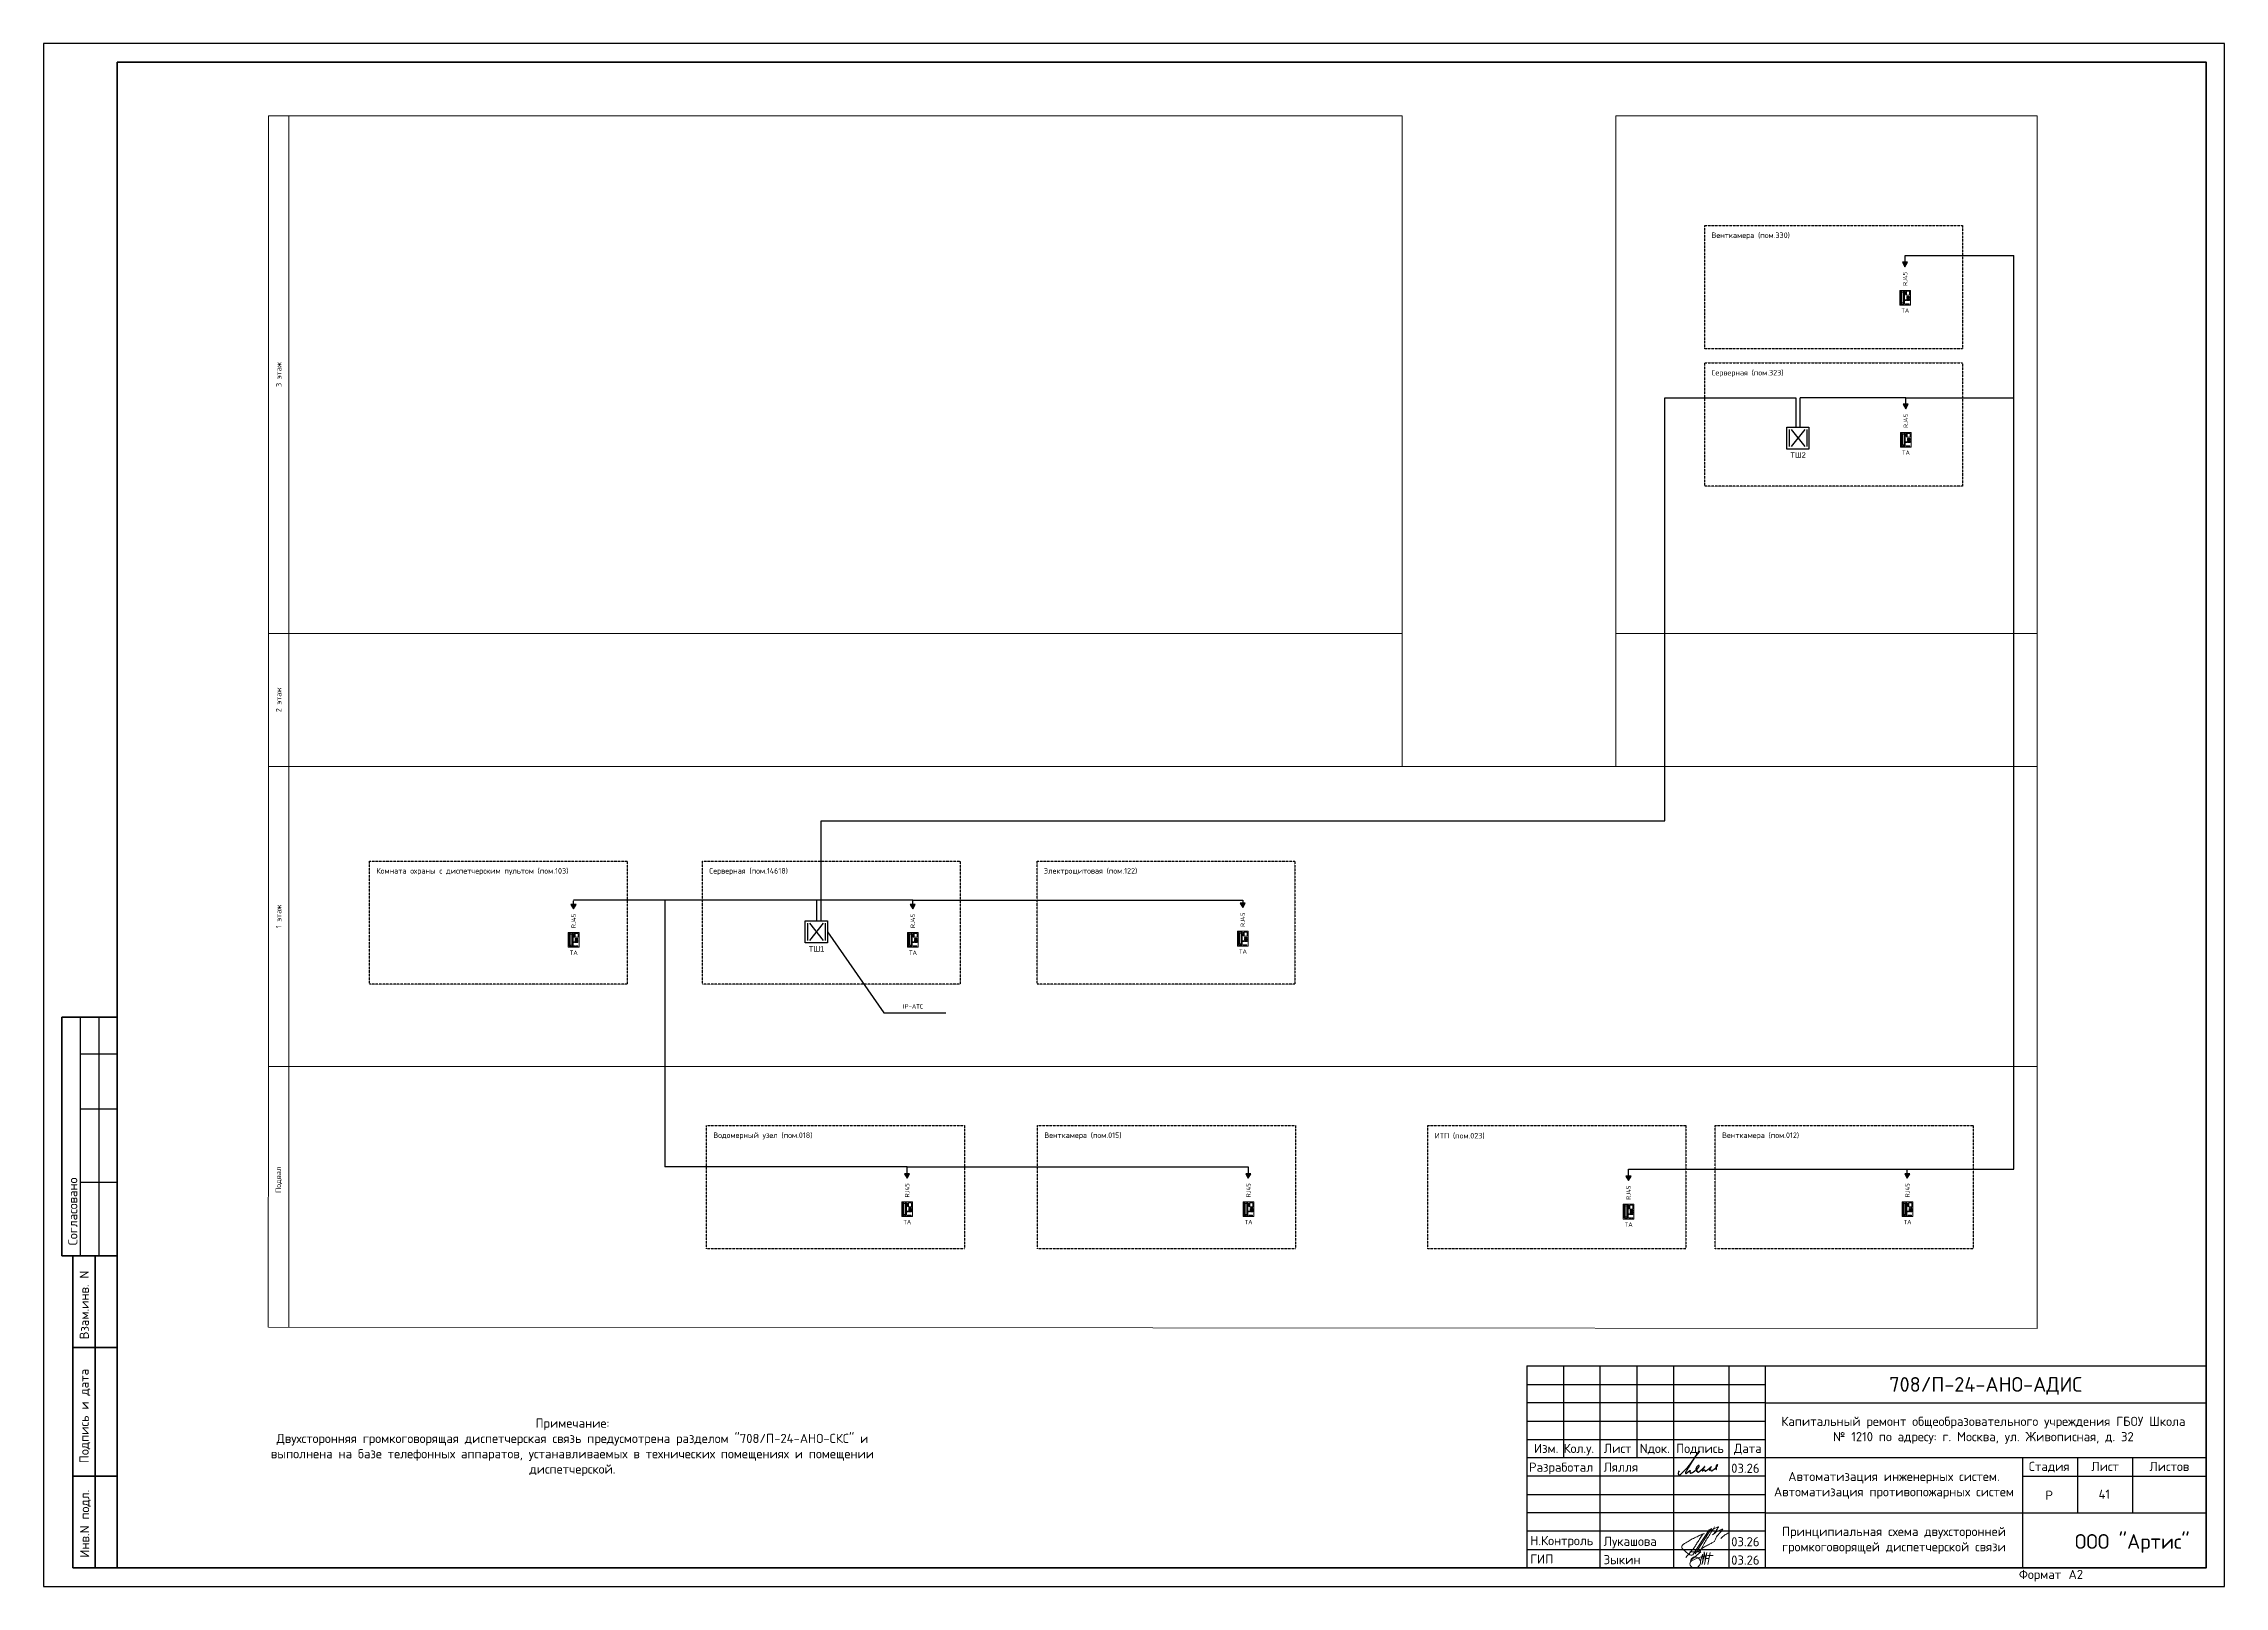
# Model space of a CAD drawing. Header units: millimetres. Extents: x -1073752 to 1436911, y -1379358 to 94781.
# Drawn here: x 600418 to 659818, y -134189 to -92189 of the extents above; entities that cross this region are included whole.
import ezdxf
from ezdxf.enums import TextEntityAlignment as Align

# ---------------------------------------------------------------- set-up
doc = ezdxf.new("R2010")
doc.units = ezdxf.units.MM
doc.linetypes.add('HIDDEN', pattern=[9.525, 6.35, -3.175])
for name, color, linetype, lineweight in [('_СКС_WA', 1, 'Continuous', 30), ('АР_текст', 250, 'Continuous', 40), ('лс', 5, 'Continuous', 30), ('Маркировка Не АУ', 7, 'Continuous', 25), ('Основная сплош', 7, 'Continuous', 30), ('ОФ_рамка', 8, 'Continuous', 60), ('СКУД', 1, 'Continuous', 30), ('Текст', 7, 'Continuous', 30)]:
    doc.layers.add(name, color=color, linetype=linetype, lineweight=lineweight)
for name, color, linetype in [('RC-Таблицы', 7, 'Continuous'), ('TEXT1', 7, 'Continuous'), ('Основная', 7, 'Continuous'), ('СОТ', 7, 'Continuous'), ('Стены', 194, 'Continuous'), ('флажки', 7, 'Continuous')]:
    doc.layers.add(name, color=color, linetype=linetype)
doc.layers.add('ОФ_подписи', color=5, linetype='Continuous', lineweight=13, true_color=0x0000ff)
doc.layers.add('Подписи', color=5, linetype='Continuous', lineweight=18, true_color=0x0000ff)
doc.styles.add('ICOCPEUR', font='isocpeur.ttf', dxfattribs={"height": 250})
doc.styles.add('ISOCPEUR', font='isocpeur.ttf', dxfattribs={"height": 250})
doc.styles.add('Mipgost_5', font='', dxfattribs={"height": 250})
doc.styles.add('PDF ISOCPEUR', font='isocpeur.ttf')
doc.styles.add('RubezhCAD', font='isocpeur.ttf')
doc.styles.add('TIMES', font='times.ttf')
doc.styles.add('XREF1$0$Standard', font='isocpeur.ttf')
doc.styles.get('Mipgost_5').set_extended_font_data('Mipgost')

# ---------------------------------------------------------------- blocks, each defined once
blk = doc.blocks.new('A$C555661E8')
at = {"color": 5, "linetype": 'Continuous', "lineweight": 5, "true_color": 0x000005}
for points in [[(237, 672), (-237, 672), (-247, 662)], [(-247, 662), (-247, 12), (-247, 12)], [(-247, 12), (-237, 0), (-237, 0)], [(-237, 0), (237, 0), (237, 0)], [(-185, 657), (-208, 634), (-208, 634)], [(-208, 634), (-208, 66), (-208, 66)], [(-208, 66), (-185, 38), (-185, 38)], [(-194, 642), (-200, 624), (-200, 624)], [(-156, 581), (-200, 624), (-200, 496)], [(-200, 496), (-189, 473), (-189, 473)], [(-200, 200), (-189, 223), (-174, 247)], [(-200, 73), (-200, 200), (-200, 200)], [(-174, 43), (-194, 53), (-200, 73), (-156, 114)], [(-43, 642), (-63, 652), (-174, 652), (-194, 642)], [(-189, 473), (-174, 450), (-170, 415), (-170, 369)], [(-43, 657), (-185, 657), (-185, 657)], [(-185, 38), (-127, 38), (-127, 38)], [(-151, 591), (-174, 652), (-174, 652)], [(-174, 247), (-170, 280), (-170, 280)], [(-151, 104), (-174, 43), (-174, 43)], [(-127, 43), (-174, 43), (-174, 43)], [(-170, 280), (-170, 369), (-170, 369)], [(-156, 581), (-151, 591), (-151, 591)], [(-156, 369), (-156, 581), (-156, 581)], [(-156, 369), (-156, 114), (-156, 114)], [(-156, 114), (-151, 104), (-151, 104)], [(-40, 624), (-81, 581), (-86, 591), (-151, 591)], [(-151, 104), (-86, 104), (-86, 104)], [(-127, 58), (-113, 58), (-113, 58)], [(-127, 58), (-127, 38), (-127, 38)], [(-127, 41), (-113, 41), (-113, 41)], [(-113, 58), (-113, 38), (-113, 38)], [(-63, 43), (-113, 43), (-113, 43)], [(-113, 38), (-48, 38), (-48, 38)], [(-86, 591), (-63, 652), (-63, 652)], [(-81, 114), (-86, 104), (-63, 43)], [(-81, 369), (-81, 581), (-81, 581)], [(-81, 369), (-81, 114), (-81, 114)], [(-40, 73), (-81, 114), (-81, 114)], [(-48, 473), (-63, 450), (-66, 415), (-66, 369)], [(-66, 280), (-66, 369), (-66, 369)], [(-63, 247), (-66, 280), (-66, 280)], [(-40, 200), (-48, 223), (-63, 247)], [(-63, 43), (-43, 53), (-40, 73)], [(-40, 496), (-48, 473), (-48, 473)], [(-48, 38), (-25, 61), (-25, 61)], [(-25, 634), (-43, 657), (-43, 657)], [(-43, 642), (-40, 624), (-40, 624)], [(-40, 624), (-40, 496), (-40, 496)], [(-40, 73), (-40, 200), (-40, 200)], [(-25, 61), (-25, 634), (-25, 634)], [(41, 242), (3, 242), (3, 212), (41, 212)], [(10, 604), (10, 619), (46, 619), (46, 604)], [(46, 604), (10, 604), (10, 604)], [(10, 591), (46, 591), (46, 591)], [(46, 591), (46, 576), (10, 576), (10, 591)], [(10, 561), (46, 561), (46, 561)], [(10, 549), (10, 561), (10, 561)], [(46, 549), (10, 549), (10, 549)], [(10, 520), (10, 534), (10, 534)], [(10, 534), (46, 534), (46, 534)], [(46, 520), (10, 520), (10, 520)], [(10, 506), (46, 506), (46, 506)], [(46, 506), (46, 491), (10, 491), (10, 506)], [(10, 477), (46, 477), (46, 477)], [(46, 477), (46, 465), (10, 465), (10, 477)], [(10, 35), (10, 61), (56, 61)], [(56, 35), (10, 35), (10, 35)], [(41, 212), (41, 242), (41, 242)], [(46, 561), (46, 549), (46, 549)], [(46, 534), (46, 520), (46, 520)], [(56, 61), (56, 35), (56, 35)], [(61, 629), (61, 453), (61, 453)], [(199, 629), (61, 629), (61, 629)], [(61, 453), (199, 453), (199, 453)], [(71, 397), (71, 369), (71, 369)], [(71, 369), (99, 369), (99, 397), (71, 397)], [(71, 346), (71, 316), (71, 316)], [(99, 346), (71, 346), (71, 346)], [(71, 316), (99, 316), (99, 316)], [(99, 293), (71, 293), (71, 265)], [(71, 265), (99, 265), (99, 265)], [(99, 242), (71, 242), (71, 212), (99, 212)], [(76, 61), (122, 61), (122, 61)], [(122, 35), (76, 35), (76, 61)], [(99, 316), (99, 346), (99, 346)], [(99, 265), (99, 293), (99, 293)], [(99, 212), (99, 242), (99, 242)], [(146, 397), (117, 397), (117, 397)], [(117, 397), (117, 369), (117, 369)], [(117, 369), (146, 369), (146, 369)], [(117, 346), (117, 316), (117, 316)], [(146, 346), (117, 346), (117, 346)], [(117, 316), (146, 316), (146, 316)], [(146, 293), (117, 293), (117, 293)], [(117, 293), (117, 265), (117, 265)], [(117, 265), (146, 265), (146, 265)], [(146, 242), (117, 242), (117, 242)], [(117, 242), (117, 212), (117, 212)], [(117, 212), (146, 212), (146, 212)], [(122, 61), (122, 35), (122, 35)], [(141, 35), (141, 61), (187, 61), (187, 35)], [(187, 35), (141, 35), (141, 35)], [(146, 369), (146, 397), (146, 397)], [(146, 316), (146, 346), (146, 346)], [(146, 265), (146, 293), (146, 293)], [(146, 212), (146, 242), (146, 242)], [(192, 397), (164, 397), (164, 369), (192, 369)], [(164, 346), (164, 316), (164, 316)], [(192, 346), (164, 346), (164, 346)], [(164, 316), (192, 316), (192, 316)], [(192, 293), (164, 293), (164, 265), (192, 265)], [(192, 242), (164, 242), (164, 212), (192, 212)], [(192, 369), (192, 397), (192, 397)], [(192, 316), (192, 346), (192, 346)], [(192, 265), (192, 293), (192, 293)], [(192, 212), (192, 242), (192, 242)], [(199, 453), (199, 629), (199, 629)], [(245, 662), (237, 672), (237, 672)], [(237, 0), (245, 12), (245, 12)], [(245, 12), (245, 662), (245, 662)]]:
    blk.add_lwpolyline(points, dxfattribs=at)
blk = doc.blocks.new('СКС ТФ')
at = {"layer": '_СКС_WA', "ltscale": 100, "true_color": 0x999b37}
blk.add_hatch(color=55, dxfattribs=at).paths.add_polyline_path([(-164480, 199080), (-164480, 199374), (-164734, 199227)])
at = {"layer": '_СКС_WA', "color": 55, "ltscale": 100, "true_color": 0x999b37}
blk.add_lwpolyline([(-164734, 199227), (-164480, 199374), (-164480, 199080)], close=True, dxfattribs=at)
blk = doc.blocks.new('КЦ')
at = {"layer": 'СКУД', "color": 1, "ltscale": 0.01}
for p, q in [((98, 890), (98, 114)), ((193, 890), (807, 114)), ((807, 890), (193, 114)), ((902, 890), (902, 114))]:
    blk.add_line(p, q, dxfattribs=at)
blk.add_lwpolyline([(0, 1000), (1000, 1000), (1000, 0), (0, 0)], close=True, dxfattribs=at)
blk = doc.blocks.new('*U2906')
at = {"lineweight": 50}
for p, q in [((5, 155), (20, 155)), ((5, 155), (5, 90)), ((5, 90), (20, 90)), ((8, 5), (8, 90)), ((14, 5), (14, 90)), ((8, 65), (20, 65)), ((8, 30), (20, 30)), ((8, 5), (20, 5))]:
    blk.add_line(p, q, dxfattribs=at)
for p, q in [((10, 155), (10, 90)), ((15, 155), (15, 90)), ((10, 145), (20, 145)), ((10, 130), (20, 130)), ((10, 110), (20, 110))]:
    blk.add_line(p, q)
blk.add_lwpolyline([(0, 0), (594, 0), (594, 420), (0, 420)], close=True)
blk.add_lwpolyline([(20, 415), (589, 415), (589, 5), (20, 5)], close=True, dxfattribs=at)
at = {"style": 'XREF1$0$Standard'}
for s, p in [('Согласовано', (7.95, 102.07)), ('Взам.инв. N', (11.07, 76.61)), ('Подпись и дата', (11.04, 46.36)), ('Инв.N подл.', (11.17, 17.07))]:
    blk.add_text(s, height=2.5, rotation=90, dxfattribs=at).set_placement(p, align=Align.MIDDLE_CENTER)
blk.add_text('Формат', height=2.5, dxfattribs=at).set_placement((538.02, 2))
blk.add_text('А2', height=2.5, dxfattribs=at).set_placement((555.51, 2), align=Align.RIGHT)
for tag, p in [('СОГЛАСОВАНО_ДАТА2', (14.37, 145.56)), ('СОГЛАСОВАНО_ДАТА3', (19.37, 145.56)), ('СОГЛАСОВАНО_ФАМИЛИЯ2', (14.37, 110.56)), ('СОГЛАСОВАНО_ФАМИЛИЯ3', (19.37, 110.56)), ('СОГЛАСОВАНО_ДОЛЖНОСТЬ2', (14.37, 90.56)), ('СОГЛАСОВАНО_ДОЛЖНОСТЬ3', (19.37, 90.56))]:
    blk.add_attdef(tag, p, '', height=2.5, rotation=90, dxfattribs=at)
for tag, p in [('ВЗАМ_ИНВ_НОМЕР', (19.37, 77.5)), ('ИНВ_N_ПОДЛ', (19.37, 17.5))]:
    blk.add_attdef(tag, text='', height=2.5, rotation=90, dxfattribs=at).set_placement(p, align=Align.CENTER)
blk.add_attdef('ИНВ_ДАТА', text='', height=2.5, rotation=90, dxfattribs=at).set_placement((19.37, 63.83), align=Align.RIGHT)
blk = doc.blocks.new('П_Зыкин')
at = {"layer": 'ОФ_подписи', "color": 152, "ltscale": 100, "true_color": 0x0061c2, "transparency": 33554687}
for p, q in [((142, 249), (62, -174)), ((102, 37), (218, 37)), ((258, 249), (178, -174))]:
    blk.add_line(p, q, dxfattribs=at)
blk.add_lwpolyline([(-462, 273), (-74, 273), (-446, -30)], dxfattribs=at)
for centre, radius, start, end in [((-271, -94), 186, 314.23929, 159.93483), ((345, -1372), 1523, 88.87583, 117.8788), ((1109, -252), 1204, 158.75935, 174.23097), ((-1024, 224), 1068, 337.81444, 2.88593), ((-849, 72), 852, 342.83077, 7.48151), ((-9, 182), 4.48, 8.96906, 155.65511), ((-643, 22), 732, 344.4555, 20.46196), ((-318, -169), 151, 108.7568, 173.42509), ((-287, -115), 185, 191.53585, 322.35119)]:
    blk.add_arc(centre, radius, start, end, dxfattribs=at)
blk = doc.blocks.new('П_Лукашова')
at = {"layer": 'ОФ_подписи', "color": 152, "true_color": 0x0061c2}
for p, q in [((221, 339), (-221, -339)), ((286, 371), (-156, -307)), ((283, 370), (218, 338))]:
    blk.add_line(p, q, dxfattribs=at)
for points in [[(-221, -339), (-276, -344), (-368, -289), (-446, -221), (-505, -166), (-522, -116), (-412, -16), (-295, 56), (-173, 120), (-49, 179), (33, 216), (87, 237), (52, 221), (11, 167), (-59, 51), (-126, -52), (-177, -132), (-256, -231), (-409, -409)], [(360, 20), (294, -18), (203, -65), (91, -124), (-73, -248)], [(366, 415), (236, 213), (85, -37), (-50, -300)], [(221, 301), (344, 360), (434, 401), (475, 416), (464, 395), (420, 336), (342, 232), (310, 203), (337, 221), (420, 283), (490, 322), (558, 352), (576, 358), (491, 240), (403, 113), (374, 49), (360, 20)], [(530, 102), (646, 199), (748, 254)]]:
    blk.add_spline(points, degree=3, dxfattribs=at)
blk = doc.blocks.new('A$C11203D1A')
at = {"layer": 'Подписи', "lineweight": 25}
blk.add_lwpolyline([(0.24, 1.11), (0.09, 0.86), (0, 0.47), (0.01, 0.27), (0.06, 0.09), (0.17, 0.01), (0.33, 0), (0.53, 0.07), (0.73, 0.22), (0.94, 0.41), (1.81, 1.26), (2.64, 2.1), (3.19, 2.76), (3.8, 3.63), (4.42, 4.6), (5, 5.4), (5.39, 5.96), (5.72, 6.46), (5.82, 6.46), (5.73, 6.31), (4.71, 5.11), (3.82, 3.76), (2.71, 1.9), (2.36, 1.31), (2.15, 0.93), (2.05, 0.72), (2.04, 0.6), (2.04, 0.49), (2.07, 0.44), (2.13, 0.41), (2.22, 0.43), (2.34, 0.53), (2.48, 0.65), (2.83, 0.93), (3.1, 1.12), (3.23, 1.19), (3.28, 1.19), (3.29, 1.16), (3.26, 1.06), (3.23, 0.9), (3.22, 0.77), (3.24, 0.65), (3.26, 0.58), (3.34, 0.52), (3.42, 0.48), (3.54, 0.51), (3.66, 0.56), (3.92, 0.66), (4.17, 0.85), (4.57, 1.16), (4.82, 1.36), (5, 1.53), (5.18, 1.68), (5.48, 1.96), (5.64, 2.15), (5.74, 2.33), (5.75, 2.44), (5.75, 2.53), (5.69, 2.57), (5.6, 2.58), (5.49, 2.54), (5.33, 2.4), (5.12, 2.18), (4.99, 1.99), (4.9, 1.86), (4.85, 1.74), (4.87, 1.66), (4.92, 1.62), (5.03, 1.65), (5.11, 1.72), (5.21, 1.79), (5.24, 1.81), (5.28, 1.82), (5.31, 1.82), (5.32, 1.79), (5.26, 1.69), (5.19, 1.61), (5.11, 1.47), (5.03, 1.34), (4.98, 1.25), (4.97, 1.17), (4.97, 1.09), (5.01, 1.05), (5.05, 1.06), (5.1, 1.11), (5.14, 1.13), (5.2, 1.13), (5.23, 1.07), (5.27, 0.94), (5.32, 0.85), (5.35, 0.8), (5.43, 0.77), (5.52, 0.78), (5.61, 0.84), (5.88, 1), (6.13, 1.19), (6.42, 1.46), (6.68, 1.7), (6.94, 1.94), (7.06, 2.08), (7.22, 2.28), (7.23, 2.3), (7.23, 2.31), (7.2, 2.31), (7.18, 2.28), (7.15, 2.24), (6.76, 1.63), (6.67, 1.45), (6.59, 1.3), (6.56, 1.22), (6.56, 1.16), (6.57, 1.11), (6.6, 1.08), (6.65, 1.1), (6.7, 1.13), (6.79, 1.19), (6.88, 1.26), (6.99, 1.31), (7.07, 1.35), (7.18, 1.36), (7.23, 1.33), (7.27, 1.28), (7.28, 1.18), (7.28, 1.12), (7.3, 1.08), (7.34, 1.04), (7.38, 1.02), (7.45, 1.01), (7.52, 1.04), (7.6, 1.09), (7.73, 1.19), (7.93, 1.34), (8.13, 1.48), (8.36, 1.7), (8.65, 1.95), (8.78, 2.07), (8.9, 2.16), (8.98, 2.23), (9.03, 2.27), (9.04, 2.29), (9.02, 2.3), (8.99, 2.29), (8.97, 2.25), (8.92, 2.16), (8.7, 1.81), (8.57, 1.61), (8.52, 1.53), (8.51, 1.43), (8.53, 1.37), (8.56, 1.33), (8.6, 1.33), (8.66, 1.35), (8.72, 1.39), (8.76, 1.41), (8.86, 1.4), (8.93, 1.37), (8.94, 1.31), (8.96, 1.22), (8.98, 1.14), (9.02, 1.1), (9.08, 1.07), (9.17, 1.1), (9.24, 1.14), (9.33, 1.2), (9.56, 1.37), (9.86, 1.59), (10.18, 1.87), (10.41, 2.09), (10.57, 2.29), (10.72, 2.51), (10.76, 2.62), (10.77, 2.7), (10.75, 2.75), (10.68, 2.79), (10.58, 2.76), (10.5, 2.69), (10.38, 2.54), (10.32, 2.41), (10.31, 2.25), (10.32, 2.09), (10.33, 1.85), (10.35, 1.7), (10.37, 1.58), (10.4, 1.47), (10.47, 1.37)], dxfattribs=at)
blk = doc.blocks.new('Штамп')
at = {"layer": 'Основная'}
for p, q in [((-18500, 5000), (-12000, 5000)), ((-12000, 4500), (-18500, 4500)), ((-18500, 4000), (-12000, 4000)), ((-12000, 2500), (-18500, 2500)), ((-18500, 2000), (-12000, 2000)), ((-12000, 1500), (-18500, 1500)), ((-12000, 1000), (-18500, 1000)), ((-18500, 500), (-12000, 500))]:
    blk.add_line(p, q, dxfattribs=at)
at = {"layer": 'Основная сплош'}
for p, q in [((-18500, 5500), (0, 5500)), ((-18500, 5500), (-18500, 0)), ((-17500, 5500), (-17500, 3000)), ((-16500, 0), (-16500, 5500)), ((-15500, 5500), (-15500, 3000)), ((-14500, 0), (-14500, 5500)), ((-13000, 5500), (-13000, 0)), ((-12000, 0), (-12000, 5500)), ((-12000, 4500), (0, 4500)), ((-18500, 3500), (-12000, 3500)), ((0, 3000), (-18500, 3000)), ((-5000, 3000), (-5000, 0)), ((-3500, 3000), (-3500, 1500)), ((-2000, 3000), (-2000, 1500)), ((-5000, 2500), (0, 2500)), ((-12000, 1500), (0, 1500))]:
    blk.add_line(p, q, dxfattribs=at)
at = {"transparency": 33554687, "xscale": 100, "yscale": 100, "zscale": 100}
blk.add_blockref('A$C11203D1A', (-14379, 2533), dxfattribs=at)
at = {"layer": 'ОФ_подписи', "color": 5}
for name, p, xscale, yscale, zscale in [('П_Лукашова', (-13755, 700), 1.010226427429054, 1.010226427429054, 1.010226427429054), ('П_Зыкин', (-13706, 228), 0.7621923841183493, 0.7621923841183493, 0.7621923841183493)]:
    blk.add_blockref(name, p, dxfattribs=dict(at, xscale=xscale, yscale=yscale, zscale=zscale))
at = {"transparency": 33554687, "insert": (-8500, 2250), "char_height": 250, "width": 7000, "attachment_point": 5, "style": 'PDF ISOCPEUR'}
blk.add_mtext('Автоматизация инженерных систем. Автоматизация противопожарных систем', dxfattribs=at)
at = {"layer": 'АР_текст', "color": 7, "transparency": 33554687, "insert": (-2009, 668), "char_height": 400, "width": 7750, "attachment_point": 5, "style": 'RubezhCAD'}
blk.add_mtext('{\\C0;ООО "Артис"}', dxfattribs=at)
at = {"layer": 'Текст', "color": 0, "style": 'RubezhCAD'}
blk.add_text('708/П-24-АНО-АДИС', height=400, dxfattribs=at).set_placement((-6000, 4798), align=Align.CENTER)
at = {"layer": 'Текст', "linetype": 'Continuous', "style": 'RubezhCAD'}
for s, p in [('Изм.', (-18302, 3131)), ('Кол.у.', (-17500, 3131)), ('Лист', (-16402, 3131)), ('Nдок.', (-15424, 3131)), ('Подпись', (-14434, 3131)), ('Дата', (-12857, 3131))]:
    blk.add_text(s, height=250, dxfattribs=at).set_placement(p)
at = {"layer": 'Текст', "style": 'ICOCPEUR'}
for s, p in [('Разработал', (-18441, 2620)), ('Лялля', (-16408, 2622)), ('03.26', (-12934, 2590)), ('Н.Контроль', (-18407, 620)), ('Лукашова', (-16408, 602)), ('03.26', (-12934, 590)), ('ГИП', (-18407, 120)), ('Зыкин', (-16408, 102)), ('03.26', (-12934, 90))]:
    blk.add_text(s, height=250, dxfattribs=at).set_placement(p)
at = {"layer": 'Текст', "color": 7, "linetype": 'Continuous', "style": 'RubezhCAD'}
for s, p in [('Стадия', (-4273, 2640)), ('Лист', (-2750, 2640)), ('Листов', (-1000, 2640))]:
    blk.add_text(s, height=250, dxfattribs=at).set_placement(p, align=Align.CENTER)
at = {"layer": 'Текст', "color": 7, "style": 'RubezhCAD'}
blk.add_text('Р', height=250, dxfattribs=at).set_placement((-4273, 1857), align=Align.CENTER)
at = {"layer": 'Текст', "ltscale": 100, "insert": (-6063, 3750), "char_height": 250, "attachment_point": 5, "style": 'RubezhCAD'}
blk.add_mtext_dynamic_manual_height_columns('\\pi-3.125;Капитальный ремонт общеобразовательного учреждения ГБОУ Школа{\\H1.25x; }\\P№ 1210 по адресу: г. Москва, ул. Живописная, д. 32{\\H1.21604x; }\\P', width=11832.53, gutter_width=1250, heights=[1893], dxfattribs=at)
at = {"layer": 'Текст', "ltscale": 100, "style": 'RubezhCAD'}
blk.add_attdef('ЛИСТОВ', text='', height=250, dxfattribs=at).set_placement((-1000, 1857), align=Align.CENTER)
at = {"layer": 'Текст', "ltscale": 100, "style": 'TIMES'}
blk.add_attdef('НАЗВАНИЕ', text='', height=250, dxfattribs=at).set_placement((-8500, 750), align=Align.MIDDLE_CENTER)

msp = doc.modelspace()

# ---------------------------------------------------------------- linework, layer by layer
at = {"layer": 'лс', "color": 250, "lineweight": 9}
for p, q in [((637427, -111872), (637427, -94157.7)), ((643239.4, -111872), (643239.4, -94157.7)), ((606543.9, -120035), (606537.4, -127132.7, 0)), ((654720.8, -120035), (654715.7, -127166, 94)), ((606543.9, -127132.7), (654715.7, -127166, 94))]:
    msp.add_line(p, q, dxfattribs=at)
at = {"layer": 'лс', "color": 1}
for p, q in [((651119, -97960.2), (654082.4, -97960.2)), ((654082.4, -122829.2), (654082.4, -97960.2)), ((651137.9, -101834.1), (648266.9, -101834.1)), ((648266.9, -102627.7), (648266.9, -101834.1)), ((651137.9, -101834.1), (654082.4, -101834.1)), ((621465.8, -115507.2), (614852, -115507.2)), ((617336.4, -115507.2), (617336.4, -122765)), ((624090.2, -115507.2), (621465.8, -115507.2)), ((621465.8, -115507.2), (621465.8, -116070.9)), ((624090.2, -115507.2), (633079.8, -115507.2)), ((623935.8, -122765), (617336.4, -122765)), ((623935.8, -122765), (633231.8, -122765)), ((643586.1, -122829.2), (654082.4, -122829.2))]:
    msp.add_line(p, q, dxfattribs=at)
at = {"layer": 'лс', "color": 32, "true_color": 0xcd6928}
for p, q in [((644574.6, -113350.6), (644574.6, -101834.1)), ((644574.6, -101834.1), (648144.5, -101834.1)), ((648144.5, -101834.1), (648144.5, -102627.7)), ((621594.8, -113350.6), (644574.6, -113350.6))]:
    msp.add_line(p, q, dxfattribs=at)
at = {"layer": 'лс', "color": 250, "lineweight": 9}
for points in [[(637427, -108244.2), (606543.9, -108244.2), (606543.9, -94157.7), (637427, -94157.7)], [(643239.4, -94157.7), (654720.8, -94157.7), (654720.8, -108244.2), (643239.4, -108244.2)], [(643239.4, -108244.2), (654720.8, -108244.2), (654720.8, -111872), (606543.9, -111872), (606543.9, -108244.2), (637427, -108244.2)]]:
    msp.add_lwpolyline(points, dxfattribs=at)
for points in [[(607101.7, -94157.7), (607101.7, -94157.7), (607101.7, -127132.7), (607101.7, -127132.7)], [(606543.9, -111872), (654720.8, -111872), (654720.8, -120035), (606543.9, -120035)]]:
    msp.add_lwpolyline(points, close=True, dxfattribs=at)
at = {"layer": 'Маркировка Не АУ'}
for p, q in [((621765.8, -116370.8), (623308.1, -118570.6)), ((623308.1, -118570.6), (624995.7, -118570.6))]:
    msp.add_line(p, q, dxfattribs=at)
at = {"layer": 'Стены', "color": 5, "linetype": 'HIDDEN', "ltscale": 0.5}
for points in [[(645664, -97137.6), (652687.3, -97137.6), (652687.3, -100494.4), (645664, -100494.4)], [(645664, -100879.1), (652687.3, -100879.1), (652687.3, -104236), (645664, -104236)], [(609293, -114442.2), (616316.2, -114442.2), (616316.2, -117799), (609293, -117799)], [(618364.6, -114442.2), (625387.9, -114442.2), (625387.9, -117799), (618364.6, -117799)], [(627478.5, -114442.2), (634501.8, -114442.2), (634501.8, -117799), (627478.5, -117799)], [(618474.1, -121639.4), (625497.4, -121639.4), (625497.4, -124996.2), (618474.1, -124996.2)], [(627489.6, -121639.4), (634512.8, -121639.4), (634512.8, -124996.2), (627489.6, -124996.2)], [(638124.4, -121639.4), (645147.6, -121639.4), (645147.6, -124996.2), (638124.4, -124996.2)], [(645951.4, -121639.4), (652974.6, -121639.4), (652974.6, -124996.2), (645951.4, -124996.2)]]:
    msp.add_lwpolyline(points, close=True, dxfattribs=at)

# ---------------------------------------------------------------- block references
at = {"layer": 'лс', "xscale": 0.599994, "yscale": 0.599994, "zscale": 0.599994}
for p in [(651123.1, -99309.9), (651142.1, -103176.2), (614856.2, -116791.1), (624094.4, -116791.1), (633083.9, -116758.1), (623940, -124124.2), (633236, -124124.2), (643590.2, -124188.4), (651185.6, -124124.2)]:
    msp.add_blockref('A$C555661E8', p, dxfattribs=at)
at = {"layer": 'СОТ'}
msp.add_blockref('Штамп', (659318.4, -133689.1, -62.7), dxfattribs=at)
at = {"layer": 'Стены', "color": 1, "xscale": 0.599994, "yscale": 0.599994, "zscale": 0.599994}
for p in [(647901.9, -103227.7), (621165.8, -116670.8)]:
    msp.add_blockref('КЦ', p, dxfattribs=at)

# ---------------------------------------------------------------- texts
at = {"layer": 'RC-Таблицы', "linetype": 'Continuous', "lineweight": 40, "ltscale": 15, "char_height": 150, "attachment_point": 5, "rotation": 90, "style": 'ICOCPEUR'}
for s, insert, width in [('3 этаж', (606822.8, -101201), 14086.488), ('2 этаж', (606822.8, -110058.1), 3627.788), ('1 этаж', (606822.8, -115953.5), 8163.046), ('Подвал', (606822.8, -123120.4), 6170.704)]:
    msp.add_mtext(s, dxfattribs=dict(at, insert=insert, width=width))
at = {"layer": 'RC-Таблицы', "linetype": 'Continuous', "lineweight": 40, "transparency": 33554687, "char_height": 150, "width": 1679.983, "attachment_point": 5, "style": 'Mipgost_5'}
for s, insert in [('ТШ2', (648207.6, -103388.1)), ('ТШ1', (621471.5, -116831.2))]:
    msp.add_mtext(s, dxfattribs=dict(at, insert=insert))
at = {"layer": 'TEXT1', "char_height": 250, "attachment_point": 5}
for s, insert, width, style in [('Примечание:\\PДвухсторонняя громкоговорящая диспетчерская связь предусмотрена разделом "708/П-24-АНО-СКС" и выполнена на базе телефонных аппаратов, устанавливаемых в технических помещениях и помещении диспетчерской.', (614822.8, -130404.3), 16915.734, 'RubezhCAD'), ('{\\C0;41}', (656548.3, -131679.3, -62.7), 7000, 'ICOCPEUR'), ('Принципиальная схема двухсторонней громкоговорящей диспетчерской связи ', (650818.4, -132937.4, -62.7), 7000, 'RubezhCAD')]:
    msp.add_mtext(s, dxfattribs=dict(at, insert=insert, width=width, style=style))

# ---------------------------------------------------------------- next in the draw order: texts
at = {"layer": 'Маркировка Не АУ', "char_height": 120, "width": 422.236, "attachment_point": 5, "rotation": 90, "style": 'ISOCPEUR', "bg_fill": 3, "box_fill_scale": 1, "bg_fill_color": 256, "bg_fill_transparency": 0}
for insert in [(651121.2, -98593), (651140.2, -102459.4), (614854.3, -116074.2), (624092.5, -116074.2), (633082, -116041.3), (623938.1, -123407.4), (633234.1, -123407.4), (651183.8, -123407.4)]:
    msp.add_mtext('RJ45', dxfattribs=dict(at, insert=insert))
at = {"layer": 'Маркировка Не АУ', "char_height": 120, "attachment_point": 5, "style": 'ISOCPEUR', "bg_fill": 3, "box_fill_scale": 1, "bg_fill_color": 256, "bg_fill_transparency": 0}
for s, insert, width in [('ТА', (651127.1, -99456.9), 422.236), ('ТА', (651146.1, -103323.2), 422.236), ('ТА', (614860.2, -116938.1), 422.236), ('ТА', (624098.4, -116938.1), 422.236), ('ТА', (633087.9, -116905.1), 422.236), ('IP-АТС', (624098.2, -118399.5), 422.236), ('ТА', (623944, -124271.2), 664.856), ('ТА', (633240, -124271.2), 422.236), ('ТА', (651189.7, -124271.2), 422.236)]:
    msp.add_mtext(s, dxfattribs=dict(at, insert=insert, width=width))
at = {"layer": 'флажки', "lineweight": 30, "char_height": 149.999, "attachment_point": 4, "style": 'ISOCPEUR', "bg_fill": 2}
for s, insert, width in [('Венткамера (пом.330)', (645848.9, -97425.6), 2634.793), ('Серверная (пом.323)', (645848.9, -101167.1), 2634.793), ('Комната охраны с диспетчерским пультом (пом.103)', (609477.8, -114730.2), 6297.646), ('Серверная (пом.14618)', (618549.5, -114730.2), 6297.646), ('Электрощитовая (пом.122)', (627663.4, -114730.2), 6297.646), ('Водомерный узел (пом.018)', (618659, -121927.3), 2634.793), ('Венткамера (пом.015)', (627674.4, -121927.3), 2634.793), ('Венткамера (пом.012)', (646136.2, -121927.3), 2634.793)]:
    msp.add_mtext(s, dxfattribs=dict(at, insert=insert, width=width))

# ---------------------------------------------------------------- next in the draw order: linework, layer by layer
at = {"layer": 'лс', "color": 1}
for p, q in [((651119, -98141), (651119, -97960.2)), ((651137.9, -102007.3), (651137.9, -101834.1)), ((614852, -115622.2), (614852, -115527.1)), ((624090.2, -115622.2), (624090.2, -115507.2)), ((633079.8, -115507.2), (633079.8, -115589.3)), ((623935.8, -122955.4), (623935.8, -122765)), ((633231.8, -122765), (633231.8, -122955.4)), ((651181.5, -122955.4), (651181.5, -122829.2))]:
    msp.add_line(p, q, dxfattribs=at)
at = {"layer": 'лс', "color": 32, "true_color": 0xcd6928}
msp.add_line((621594.8, -116070.9), (621594.8, -113350.6), dxfattribs=at)

# ---------------------------------------------------------------- next in the draw order: block references
at = {"color": 7, "xscale": 100, "yscale": 100, "zscale": 100}
msp.add_blockref('*U2906', (600418.4, -134189.1, -62.7), dxfattribs=at)
at = {"layer": 'ОФ_рамка', "color": 0, "lineweight": -2, "xscale": -0.4799952, "yscale": 0.4799952, "zscale": 0.4799952, "rotation": 270}
for p in [(555490.9, -19191.4), (555509.9, -23057.7), (519224, -36672.6), (528462.2, -36672.6), (537451.7, -36639.7), (528307.8, -44005.8), (537603.8, -44005.8), (555553.5, -44005.8)]:
    msp.add_blockref('СКС ТФ', p, dxfattribs=at)

# ---------------------------------------------------------------- next in the draw order: texts
at = {"layer": 'Маркировка Не АУ', "insert": (643588.3, -123471.6), "char_height": 120, "width": 422.236, "attachment_point": 5, "rotation": 90, "style": 'ISOCPEUR', "bg_fill": 3, "box_fill_scale": 1, "bg_fill_color": 256, "bg_fill_transparency": 0}
msp.add_mtext('RJ45', dxfattribs=at)
at = {"layer": 'Маркировка Не АУ', "insert": (643594.2, -124335.4), "char_height": 120, "width": 664.856, "attachment_point": 5, "style": 'ISOCPEUR', "bg_fill": 3, "box_fill_scale": 1, "bg_fill_color": 256, "bg_fill_transparency": 0}
msp.add_mtext('ТА', dxfattribs=at)
at = {"layer": 'флажки', "lineweight": 30, "insert": (638309.3, -121927.3), "char_height": 149.999, "width": 2634.793, "attachment_point": 4, "style": 'ISOCPEUR', "bg_fill": 2}
msp.add_mtext('ИТП (пом.023)', dxfattribs=at)

# ---------------------------------------------------------------- next in the draw order: linework, layer by layer
at = {"layer": 'лс', "color": 1}
msp.add_line((643586.1, -123019.5), (643586.1, -122829.2), dxfattribs=at)

# ---------------------------------------------------------------- next in the draw order: block references
at = {"layer": 'ОФ_рамка', "color": 0, "lineweight": -2, "xscale": -0.4799952, "yscale": 0.4799952, "zscale": 0.4799952, "rotation": 270}
msp.add_blockref('СКС ТФ', (547958, -44069.9), dxfattribs=at)

doc.saveas('drawing.dxf')
